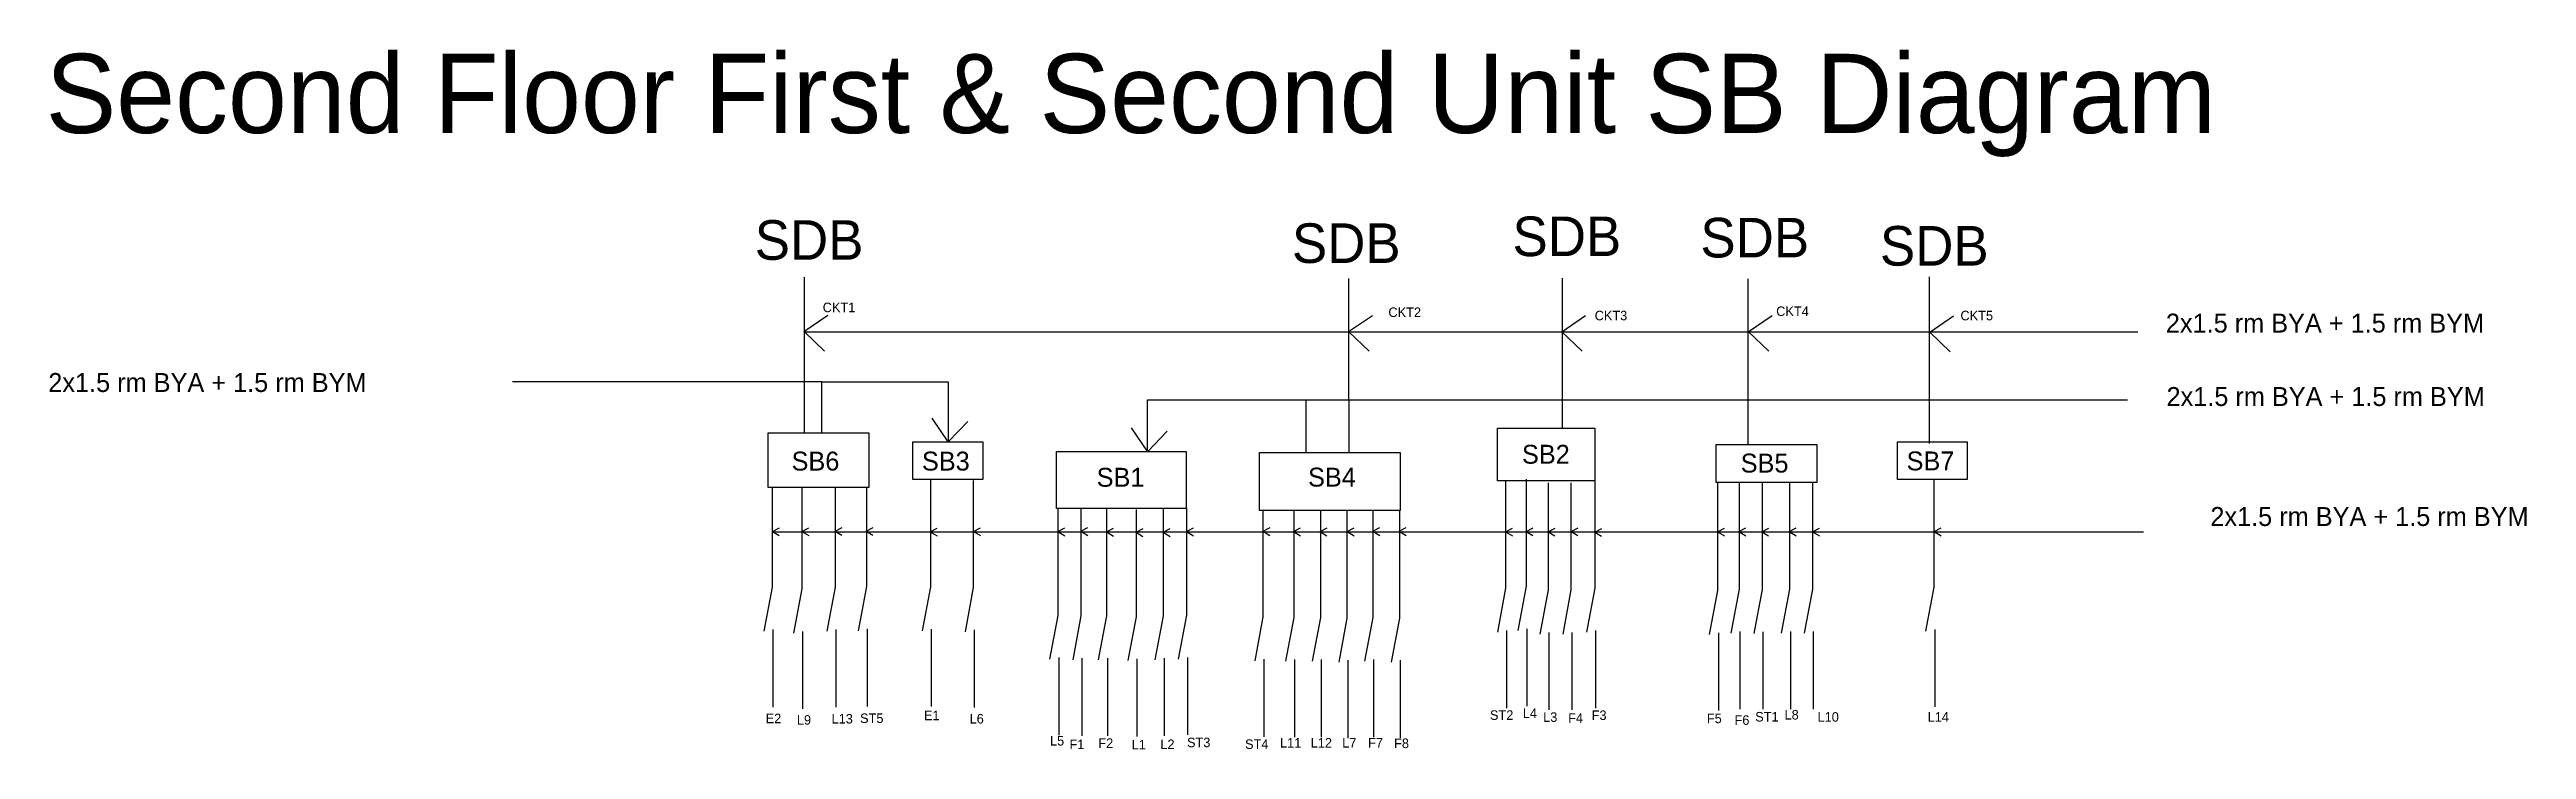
# Model space of a CAD drawing. Header units: inches. Extents: x -1380 to -106, y -233 to 422.
# Drawn here: x -1352.9 to -1204.3, y 162.8 to 204.8 of the extents above; entities that cross this region are included whole.
import ezdxf

# ---------------------------------------------------------------- set-up
doc = ezdxf.new("R2010")
doc.units = ezdxf.units.IN
doc.header["$MEASUREMENT"] = 0
doc.layers.add('Fitings and Fixture Texts', color=19, linetype='Continuous')

msp = doc.modelspace()

# ---------------------------------------------------------------- texts
at = {"attachment_point": 1}
for s, insert, char_height, width in [('Second Floor First & Second Unit SB Diagram', (-1353.1, 204.5), 4.7466, 353.4069), ('SDB', (-1265.12, 194.75), 2.373, 176.7034), ('SDB', (-1253.85, 194.67), 2.373, 176.7034), ('SDB', (-1310.57, 194.53), 2.373, 176.7034), ('SDB', (-1278.35, 194.34), 2.373, 176.7034), ('SDB', (-1243.08, 194.18), 2.373, 176.7034), ('2x1.5 rm BYA + 1.5 rm BYM', (-1225.93, 188.93), 1.134, 84.4338), ('2x1.5 rm BYA + 1.5 rm BYM', (-1352.94, 185.37), 1.134, 84.4338), ('2x1.5 rm BYA + 1.5 rm BYM', (-1225.89, 184.53), 1.134, 84.4338), ('SB6', (-1308.36, 180.66), 1.134, 84.4338), ('SB3', (-1300.54, 180.66), 1.134, 84.4338), ('SB2', (-1264.55, 181.07), 1.134, 84.4338), ('SB5', (-1251.43, 180.54), 1.134, 84.4338), ('SB7', (-1241.48, 180.67), 1.134, 84.4338), ('SB1', (-1290.06, 179.69), 1.134, 84.4338), ('SB4', (-1277.38, 179.7), 1.134, 84.4338), ('2x1.5 rm BYA + 1.5 rm BYM', (-1223.26, 177.34), 1.134, 84.4338)]:
    msp.add_mtext(s, dxfattribs=dict(at, insert=insert, char_height=char_height, width=width))
at = {"layer": 'Fitings and Fixture Texts', "char_height": 0.572, "width": 1.2419, "attachment_point": 1}
for s, insert in [('CKT1', (-1306.49, 189.59)), ('CKT2', (-1272.56, 189.3)), ('CKT3', (-1260.19, 189.1)), ('CKT4', (-1249.3, 189.36)), ('CKT5', (-1238.25, 189.1)), ('E2', (-1309.91, 164.96)), ('L13', (-1305.96, 164.94)), ('ST5', (-1304.25, 164.97)), ('E1', (-1300.42, 165.14)), ('L6', (-1297.68, 164.94)), ('ST2', (-1266.47, 165.16)), ('L4', (-1264.5, 165.27)), ('L3', (-1263.28, 165.04)), ('F4', (-1261.78, 164.98)), ('F3', (-1260.37, 165.15)), ('F5', (-1253.46, 164.96)), ('ST1', (-1250.56, 165.06)), ('L8', (-1248.8, 165.18)), ('L10', (-1246.82, 165.05)), ('L14', (-1240.22, 165.05)), ('L9', (-1308.04, 164.87)), ('L5', (-1292.86, 163.62)), ('F2', (-1289.96, 163.48)), ('ST3', (-1284.64, 163.52)), ('ST4', (-1281.16, 163.42)), ('L11', (-1279.06, 163.5)), ('L12', (-1277.22, 163.5)), ('L7', (-1275.33, 163.5)), ('F7', (-1273.78, 163.5)), ('F8', (-1272.22, 163.47)), ('F6', (-1251.8, 164.86)), ('F1', (-1291.69, 163.41)), ('L1', (-1287.96, 163.39)), ('L2', (-1286.24, 163.41))]:
    msp.add_mtext(s, dxfattribs=dict(at, insert=insert))

# ---------------------------------------------------------------- blocks, each defined once
blk = doc.blocks.new('Line with switch')
for p, q in [((-0.08, 0.02), (-0.08, -5.96)), ((-0.08, -5.96), (-0.57, -8.6)), ((-0.03, -8.49), (-0.03, -13.15))]:
    blk.add_line(p, q)
blk = doc.blocks.new('Arrow head')
for p, q in [((-0.05, 0), (1.38, 0.97)), ((-0.03, -0.01), (1.18, -1.17))]:
    blk.add_line(p, q)
blk = doc.blocks.new('Arrow head small')
for q in [(0.42, 0.22), (0.41, -0.25)]:
    blk.add_line((0, 0), q)

# ---------------------------------------------------------------- linework, layer by layer
for p, q in [((-1307.61, 191.11), (-1307.61, 181.79)), ((-1274.94, 183.77), (-1274.94, 191.04)), ((-1262.14, 191.06), (-1262.14, 182.07)), ((-1251.01, 191.02), (-1251.01, 181.1)), ((-1240.12, 191.13), (-1240.12, 181.14)), ((-1262.16, 187.84), (-1260.73, 188.82)), ((-1250.98, 187.84), (-1249.55, 188.82)), ((-1240.09, 187.82), (-1238.66, 188.79)), ((-1307.61, 187.84), (-1227.61, 187.84)), ((-1262.15, 187.83), (-1260.93, 186.68)), ((-1250.96, 187.83), (-1249.75, 186.68)), ((-1240.08, 187.81), (-1238.87, 186.65)), ((-1306.54, 184.84), (-1325.1, 184.84)), ((-1306.54, 181.79), (-1306.54, 184.84)), ((-1306.54, 184.84), (-1298.96, 184.84)), ((-1298.96, 184.84), (-1298.96, 181.21)), ((-1287.01, 180.74), (-1287.01, 183.77)), ((-1287.01, 183.77), (-1277.51, 183.77)), ((-1277.51, 183.77), (-1277.51, 180.57)), ((-1277.51, 183.77), (-1228.24, 183.77)), ((-1274.94, 183.77), (-1274.94, 180.61)), ((-1309.53, 178.51), (-1309.53, 172.54)), ((-1307.75, 178.52), (-1307.75, 172.43)), ((-1300.03, 178.99), (-1300.03, 172.56)), ((-1297.46, 178.94), (-1297.46, 172.51)), ((-1265.53, 178.9), (-1265.53, 172.48)), ((-1264.3, 179.02), (-1264.3, 172.59)), ((-1262.98, 178.8), (-1262.98, 172.37)), ((-1261.61, 178.8), (-1261.61, 172.37)), ((-1260.18, 178.91), (-1260.18, 172.48)), ((-1252.82, 178.77), (-1252.82, 172.34)), ((-1251.53, 178.84), (-1251.53, 172.41)), ((-1250.15, 178.83), (-1250.15, 172.4)), ((-1248.5, 178.84), (-1248.5, 172.41)), ((-1247.13, 178.85), (-1247.13, 172.42)), ((-1239.84, 178.97), (-1239.84, 172.54)), ((-1292.38, 177.28), (-1292.38, 170.85)), ((-1291, 177.25), (-1291, 170.82)), ((-1289.46, 177.25), (-1289.46, 170.82)), ((-1287.7, 177.2), (-1287.7, 170.77)), ((-1286.07, 177.25), (-1286.07, 170.82)), ((-1284.67, 177.29), (-1284.67, 170.86)), ((-1280.09, 177.18), (-1280.09, 170.76)), ((-1278.24, 177.16), (-1278.24, 170.73)), ((-1276.64, 177.16), (-1276.64, 170.73)), ((-1275.05, 177.12), (-1275.05, 170.69)), ((-1273.5, 177.16), (-1273.5, 170.73)), ((-1271.9, 177.12), (-1271.9, 170.69)), ((-1309.53, 175.86), (-1227.28, 175.86)), ((-1309.53, 172.54), (-1310.02, 169.9)), ((-1307.75, 172.43), (-1308.24, 169.79)), ((-1300.03, 172.56), (-1300.53, 169.92)), ((-1297.46, 172.51), (-1297.95, 169.87)), ((-1265.53, 172.48), (-1266.02, 169.84)), ((-1264.3, 172.59), (-1264.79, 169.95)), ((-1262.98, 172.37), (-1263.48, 169.73)), ((-1261.61, 172.37), (-1262.1, 169.73)), ((-1260.18, 172.48), (-1260.67, 169.84)), ((-1252.82, 172.34), (-1253.32, 169.7)), ((-1251.53, 172.41), (-1252.03, 169.78)), ((-1250.15, 172.4), (-1250.65, 169.76)), ((-1248.5, 172.41), (-1249, 169.78)), ((-1247.13, 172.42), (-1247.63, 169.78)), ((-1239.84, 172.54), (-1240.34, 169.9)), ((-1292.38, 170.85), (-1292.88, 168.22)), ((-1284.67, 170.86), (-1285.17, 168.23)), ((-1309.48, 170.01), (-1309.48, 165.35)), ((-1307.7, 169.89), (-1307.7, 165.24)), ((-1299.98, 170.03), (-1299.98, 165.38)), ((-1297.41, 169.98), (-1297.41, 165.32)), ((-1291, 170.82), (-1291.49, 168.18)), ((-1289.46, 170.82), (-1289.96, 168.18)), ((-1287.7, 170.77), (-1288.19, 168.14)), ((-1286.07, 170.82), (-1286.57, 168.18)), ((-1280.09, 170.76), (-1280.58, 168.12)), ((-1278.24, 170.73), (-1278.73, 168.1)), ((-1276.64, 170.73), (-1277.14, 168.1)), ((-1275.05, 170.69), (-1275.54, 168.05)), ((-1273.5, 170.73), (-1273.99, 168.1)), ((-1271.9, 170.69), (-1272.4, 168.05)), ((-1265.48, 169.94), (-1265.48, 165.29)), ((-1264.25, 170.05), (-1264.25, 165.4)), ((-1262.93, 169.83), (-1262.93, 165.18)), ((-1261.56, 169.83), (-1261.56, 165.18)), ((-1260.13, 169.94), (-1260.13, 165.29)), ((-1252.77, 169.81), (-1252.77, 165.15)), ((-1251.48, 169.88), (-1251.48, 165.23)), ((-1250.1, 169.87), (-1250.1, 165.22)), ((-1248.45, 169.88), (-1248.45, 165.23)), ((-1247.08, 169.89), (-1247.08, 165.23)), ((-1239.79, 170.01), (-1239.79, 165.36)), ((-1292.33, 168.32), (-1292.33, 163.67)), ((-1290.95, 168.29), (-1290.95, 163.63)), ((-1289.41, 168.29), (-1289.41, 163.63)), ((-1287.65, 168.24), (-1287.65, 163.59)), ((-1286.02, 168.29), (-1286.02, 163.63)), ((-1284.62, 168.33), (-1284.62, 163.68)), ((-1280.04, 168.22), (-1280.04, 163.57)), ((-1278.19, 168.2), (-1278.19, 163.55)), ((-1276.59, 168.2), (-1276.59, 163.55)), ((-1275, 168.16), (-1275, 163.5)), ((-1273.45, 168.2), (-1273.45, 163.55)), ((-1271.85, 168.16), (-1271.85, 163.5))]:
    msp.add_line(p, q)
for points in [[(-1309.77, 181.79), (-1303.72, 181.79), (-1303.72, 178.52), (-1309.77, 178.52)], [(-1301.08, 181.25), (-1296.89, 181.25), (-1296.89, 178.99), (-1301.08, 178.99)], [(-1266.02, 182.07), (-1260.18, 182.07), (-1260.18, 178.92), (-1266.02, 178.92)], [(-1242.02, 181.25), (-1237.84, 181.25), (-1237.84, 178.99), (-1242.02, 178.99)], [(-1292.47, 180.67), (-1284.69, 180.67), (-1284.69, 177.25), (-1292.47, 177.25)], [(-1280.29, 180.61), (-1271.85, 180.61), (-1271.85, 177.14), (-1280.29, 177.14)], [(-1252.9, 181.08), (-1246.87, 181.08), (-1246.86, 178.82), (-1252.9, 178.82)]]:
    msp.add_lwpolyline(points, close=True)

# ---------------------------------------------------------------- block references
for name, p in [('Arrow head', (-1307.57, 187.86)), ('Arrow head', (-1274.9, 187.85)), ('Line with switch', (-1305.67, 178.5)), ('Line with switch', (-1303.79, 178.53)), ('Arrow head small', (-1309.51, 175.88)), ('Arrow head small', (-1307.74, 175.88)), ('Arrow head small', (-1305.75, 175.9)), ('Arrow head small', (-1303.89, 175.9)), ('Arrow head small', (-1300.04, 175.86)), ('Arrow head small', (-1297.44, 175.88)), ('Arrow head small', (-1292.38, 175.87)), ('Arrow head small', (-1291, 175.89)), ('Arrow head small', (-1289.46, 175.85)), ('Arrow head small', (-1287.7, 175.83)), ('Arrow head small', (-1286.07, 175.83)), ('Arrow head small', (-1284.67, 175.87)), ('Arrow head small', (-1280.08, 175.89)), ('Arrow head small', (-1278.25, 175.87)), ('Arrow head small', (-1276.66, 175.87)), ('Arrow head small', (-1275.03, 175.87)), ('Arrow head small', (-1273.49, 175.89)), ('Arrow head small', (-1271.91, 175.89)), ('Arrow head small', (-1265.53, 175.86)), ('Arrow head small', (-1264.3, 175.88)), ('Arrow head small', (-1262.98, 175.86)), ('Arrow head small', (-1261.6, 175.88)), ('Arrow head small', (-1260.18, 175.84)), ('Arrow head small', (-1252.82, 175.86)), ('Arrow head small', (-1251.54, 175.87)), ('Arrow head small', (-1250.17, 175.86)), ('Arrow head small', (-1248.52, 175.87)), ('Arrow head small', (-1247.12, 175.86)), ('Arrow head small', (-1239.82, 175.87))]:
    msp.add_blockref(name, p)
at = {"rotation": 90}
for p in [(-1298.96, 181.29), (-1287, 180.7)]:
    msp.add_blockref('Arrow head', p, dxfattribs=at)

msp.set_redraw_order([(e.dxf.handle, doc.entitydb.next_handle()) for e in msp.query("TEXT MTEXT ATTDEF DIMENSION ARC_DIMENSION")])  # texts and dimensions are drawn at this point

doc.saveas('drawing.dxf')
